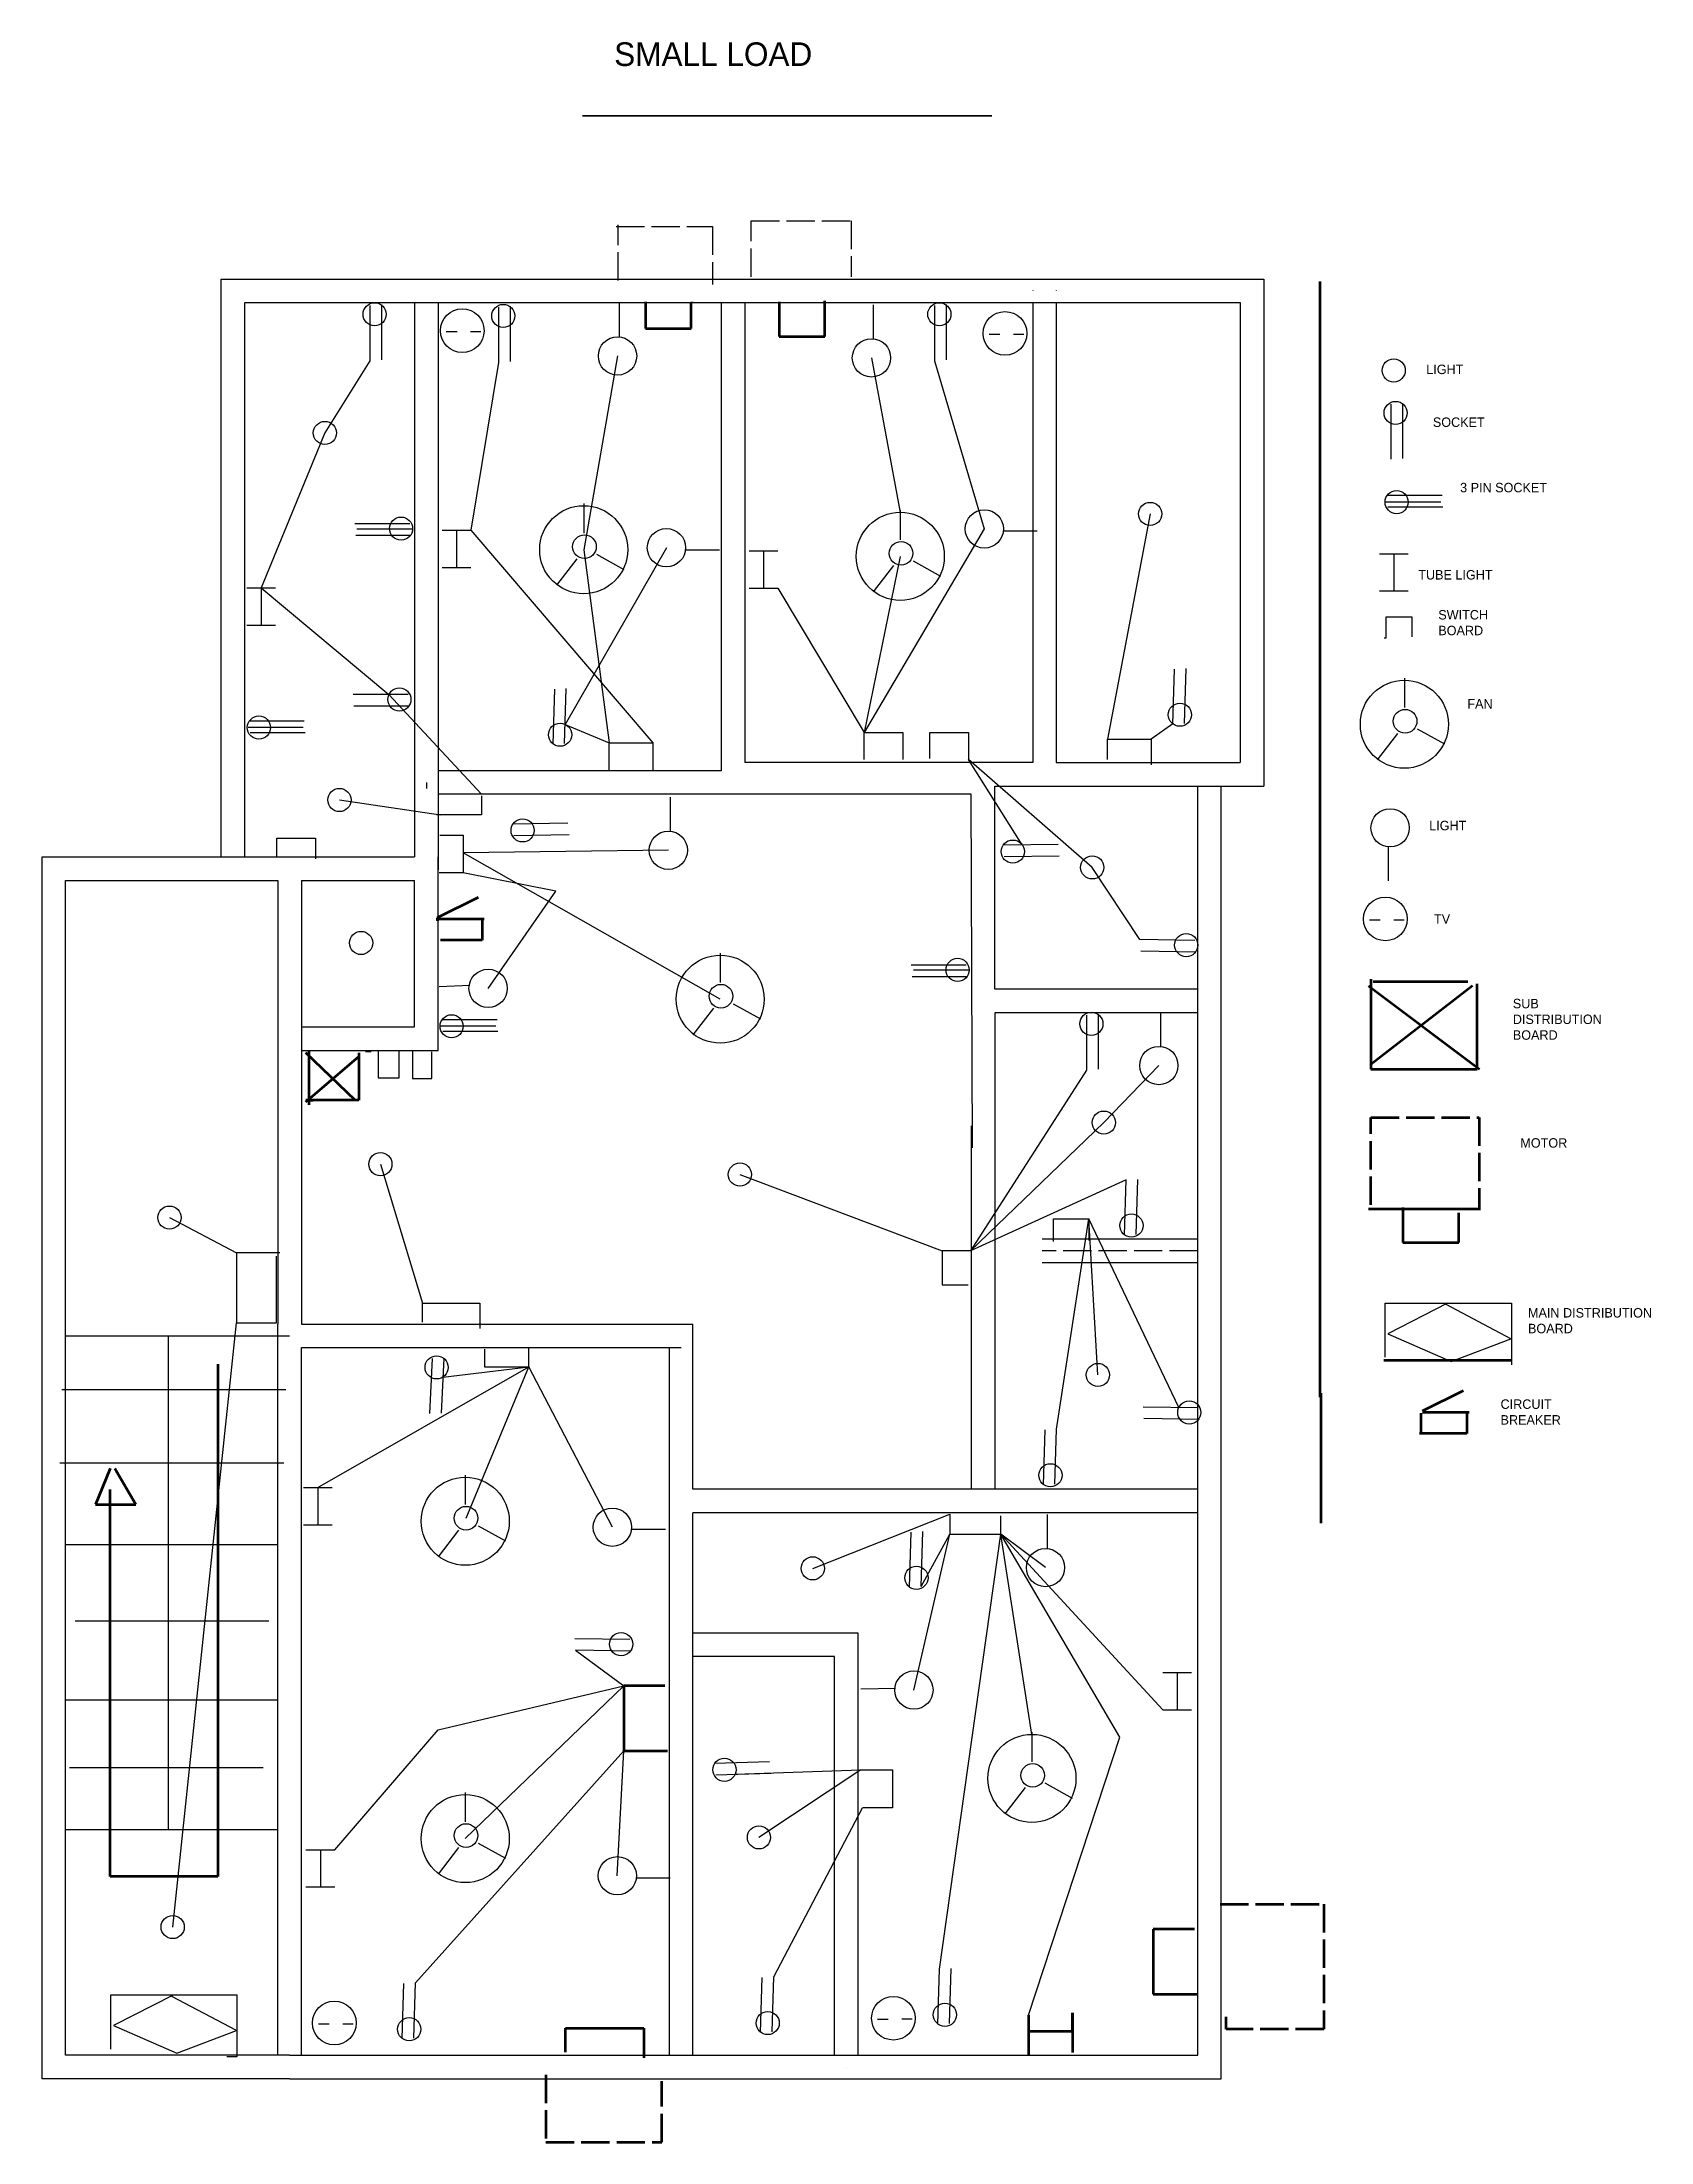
# Model space of a CAD drawing. Header units: feet. Extents: x -3878 to -800, y -591 to 317.
# Drawn here: x -2983 to -2301, y -591 to 299 of the extents above; entities that cross this region are included whole.
import ezdxf

# ---------------------------------------------------------------- set-up
doc = ezdxf.new("R2010")
doc.units = ezdxf.units.FT
doc.header["$MEASUREMENT"] = 0
doc.linetypes.add('ACAD_ISO02W100', pattern=[15, 12, -3])

msp = doc.modelspace()

# ---------------------------------------------------------------- texts
at = {"color": 3, "linetype": 'ByBlock', "lineweight": 35, "insert": (-2740.37, 298.92), "char_height": 10, "width": 247.0793, "attachment_point": 1}
msp.add_mtext('{\\C7;SMALL LOAD}', dxfattribs=at)
at = {"linetype": 'ByBlock', "lineweight": 100, "char_height": 4, "attachment_point": 1}
for s, insert, width in [('LIGHT', (-2396.07, 162.29), 20.5802), ('SOCKET', (-2393.27, 139.9), 26.209), ('3 PIN SOCKET', (-2381.71, 112.18), 38.5427), ('TUBE LIGHT', (-2399.44, 75.21), 38.5427), ('SWITCH BOARD', (-2390.96, 58.26), 30.8341), ('FAN', (-2378.63, 20.52), 45.4804), ('LIGHT', (-2394.82, -31.08), 42.3969), ('SUB DISTRIBUTION BOARD', (-2359.36, -106.56), 40.8552), ('MOTOR', (-2356.18, -165.63), 38.533), ('MAIN DISTRIBUTION BOARD', (-2352.93, -237.65), 53.6539), ('CIRCUIT BREAKER', (-2364.56, -276.37), 34.7483)]:
    msp.add_mtext(s, dxfattribs=dict(at, insert=insert, width=width))
at = {"linetype": 'ACAD_ISO02W100', "lineweight": 100, "insert": (-2392.77, -70.68), "char_height": 4, "width": 38.1448, "attachment_point": 1}
msp.add_mtext('TV', dxfattribs=at)

# ---------------------------------------------------------------- linework, layer by layer
at = {"color": 1, "linetype": 'ByBlock', "lineweight": 35}
msp.add_line((-2753.86, 267.73), (-2580.31, 267.73), dxfattribs=at)
at = {"linetype": 'ACAD_ISO02W100'}
for p, q in [((-2682.33, 199.58), (-2682.33, 223.24)), ((-2682.33, 223.24), (-2639.86, 223.24)), ((-2639.86, 223.24), (-2639.86, 199.58)), ((-2739.5, 220.79), (-2698.66, 220.79)), ((-2738.68, 197.94), (-2738.68, 221.61)), ((-2698.66, 220.79), (-2698.66, 196.31)), ((-2492.97, -213.42), (-2558.97, -213.42))]:
    msp.add_line(p, q, dxfattribs=at)
for p, q in [((-2906.97, -46.42), (-2906.97, 198.58)), ((-2906.97, 198.58), (-2819.97, 198.58)), ((-2819.97, 198.58), (-2689.97, 198.58)), ((-2689.97, 198.58), (-2559.97, 198.58)), ((-2559.97, 198.58), (-2493.97, 198.58)), ((-2493.97, 198.58), (-2464.97, 198.58)), ((-2464.97, 198.58), (-2464.97, 1.58)), ((-2896.97, -46.42), (-2896.97, 188.58)), ((-2896.97, 188.58), (-2819.97, 188.58)), ((-2843.97, 187.32), (-2843.97, 163.98)), ((-2839.06, 187.73), (-2839.06, 164.39)), ((-2824.97, 188.58), (-2824.97, -19.83)), ((-2819.97, 188.58), (-2689.97, 188.58)), ((-2814.97, 188.58), (-2814.97, -19.83)), ((-2784.51, 187.03), (-2784.51, 163.68)), ((-2738.08, 173.8), (-2738.08, 188.44)), ((-2694.97, 188.58), (-2694.97, -9.83)), ((-2689.97, 188.58), (-2559.97, 188.58)), ((-2684.97, 188.58), (-2684.97, -6.42)), ((-2630.42, 173), (-2630.42, 187.64)), ((-2604.56, 187.32), (-2604.56, 163.98)), ((-2599.64, 187.73), (-2599.64, 164.39)), ((-2562.92, 193.77), (-2562.92, 193.58)), ((-2562.92, 188.58), (-2562.92, -6.42)), ((-2559.97, 188.58), (-2493.97, 188.58)), ((-2552.92, 193.77), (-2552.92, 193.58)), ((-2552.92, 188.58), (-2552.92, -6.42)), ((-2493.97, 188.58), (-2474.97, 188.58)), ((-2474.97, 188.58), (-2474.97, 1.58)), ((-2789.43, 186.62), (-2789.43, 163.27)), ((-2811.56, 176.3), (-2806.95, 176.3)), ((-2801.23, 176.36), (-2796.87, 176.36)), ((-2581.45, 175.15), (-2576.84, 175.15)), ((-2571.11, 175.21), (-2566.75, 175.21)), ((-2411.1, 145.5), (-2411.1, 122.16)), ((-2406.18, 145.91), (-2406.18, 122.56)), ((-2412.73, 106.9), (-2389.38, 106.9)), ((-2753.3, 103.41), (-2753.3, 90.9)), ((-2619.06, 100.59), (-2619.06, 88.08)), ((-2413.21, 104.19), (-2389.87, 104.19)), ((-2412.32, 101.98), (-2388.97, 101.98)), ((-2827.04, 94.81), (-2850.39, 94.81)), ((-2826.63, 89.89), (-2849.98, 89.89)), ((-2826.14, 92.6), (-2849.49, 92.6)), ((-2813.37, 92.12), (-2801.2, 92.12)), ((-2807.28, 92.12), (-2807.28, 76.31)), ((-2575.61, 91.8), (-2560.97, 91.8)), ((-2747.84, 81.92), (-2736.28, 75.5)), ((-2710.39, 83.83), (-2695.74, 83.83)), ((-2683.1, 83.3), (-2670.93, 83.3)), ((-2677.01, 83.3), (-2677.01, 67.49)), ((-2415.93, 82.16), (-2403.75, 82.16)), ((-2409.84, 82.16), (-2409.84, 66.35)), ((-2813.37, 76.31), (-2801.2, 76.31)), ((-2756.19, 79.99), (-2764.86, 68.76)), ((-2621.95, 77.17), (-2630.62, 65.94)), ((-2613.6, 79.09), (-2602.04, 72.68)), ((-2896.15, 67.71), (-2883.97, 67.71)), ((-2890.06, 67.71), (-2890.06, 51.9)), ((-2683.1, 67.49), (-2670.93, 67.49)), ((-2415.93, 66.35), (-2403.75, 66.35)), ((-2413.09, 46.49), (-2413.09, 55.41)), ((-2413.09, 55.41), (-2402.13, 55.41)), ((-2402.13, 55.41), (-2402.13, 46.89)), ((-2896.15, 51.9), (-2883.97, 51.9)), ((-2413.9, 46.49), (-2413.09, 46.49)), ((-2503.51, 9.89), (-2502.8, 33.23)), ((-2498.58, 10.15), (-2497.88, 33.49)), ((-2405.35, 29.42), (-2405.35, 16.9)), ((-2827.75, 22.4), (-2851.1, 22.4)), ((-2766.3, 1.4), (-2765.59, 24.73)), ((-2761.37, 1.66), (-2760.67, 25)), ((-2895.11, 11.34), (-2871.77, 11.34)), ((-2827.34, 17.48), (-2850.69, 17.48)), ((-2895.6, 8.63), (-2872.25, 8.63)), ((-2894.7, 6.42), (-2871.36, 6.42)), ((-2742.53, -10.06), (-2742.53, 1.94)), ((-2742.53, 1.94), (-2723.96, 1.94)), ((-2723.96, 1.94), (-2723.96, -10.06)), ((-2634.42, -5.15), (-2634.42, 6.3)), ((-2634.42, 6.3), (-2618.04, 6.3)), ((-2618.04, 6.3), (-2618.04, -5.15)), ((-2606.57, -4.61), (-2606.57, 6.3)), ((-2606.57, 6.3), (-2590.2, 6.3)), ((-2590.2, 6.3), (-2590.2, -5.15)), ((-2531.23, -5.15), (-2531.23, 3.58)), ((-2531.23, 3.58), (-2512.67, 3.58)), ((-2512.67, 3.58), (-2512.67, -7.33)), ((-2474.97, 1.58), (-2474.97, -6.42)), ((-2464.97, 1.58), (-2464.97, -16.42)), ((-2408.24, 5.99), (-2416.91, -5.24)), ((-2399.89, 7.92), (-2388.33, 1.5)), ((-2562.92, -6.42), (-2684.97, -6.42)), ((-2552.92, -6.42), (-2474.97, -6.42)), ((-2824.97, -17.42), (-2824.97, -46.42)), ((-2819.97, -14.83), (-2819.97, -15.42)), ((-2819.97, -15.42), (-2819.97, -16.42)), ((-2819.97, -16.42), (-2819.97, -16.92)), ((-2819.97, -16.92), (-2819.97, -17.42)), ((-2694.97, -9.83), (-2814.97, -9.83)), ((-2814.97, -14.83), (-2814.97, -15.42)), ((-2578.97, -102.42), (-2578.97, -16.42)), ((-2578.97, -16.42), (-2464.97, -16.42)), ((-2492.97, -107.42), (-2492.97, -16.42)), ((-2492.97, -107.42), (-2492.97, -16.42)), ((-2482.97, -107.42), (-2482.97, -16.42)), ((-2896.97, -20.21), (-2896.97, -20.21)), ((-2588.97, -19.83), (-2814.97, -19.83)), ((-2814.97, -19.83), (-2814.97, -29.92)), ((-2796.58, -20.43), (-2796.58, -28.61)), ((-2716.55, -35.77), (-2716.55, -21.12)), ((-2588.4, -169.72), (-2588.97, -19.83)), ((-2814.05, -28.61), (-2815.69, -28.61)), ((-2796.58, -28.61), (-2814.97, -28.61)), ((-2814.84, -51.91), (-2814.84, -28.97)), ((-2783.34, -32.34), (-2760, -31.99)), ((-2883.39, -46.07), (-2883.39, -38.43)), ((-2883.39, -38.43), (-2867.01, -38.43)), ((-2867.01, -38.43), (-2867.01, -47.16)), ((-2814.36, -37.11), (-2804.36, -37.11)), ((-2804.36, -37.11), (-2804.36, -53.1)), ((-2782.86, -37.25), (-2759.51, -36.9)), ((-2575.49, -41.32), (-2552.14, -40.97)), ((-2412.24, -41.89), (-2412.24, -56.53)), ((-2982.97, -133.42), (-2982.97, -46.42)), ((-2982.97, -46.42), (-2901.97, -46.42)), ((-2901.97, -46.42), (-2877.97, -46.42)), ((-2901.97, -46.42), (-2872.97, -46.42)), ((-2896.56, -46.42), (-2878.94, -46.42)), ((-2872.97, -46.42), (-2824.97, -46.42)), ((-2814.97, -128.42), (-2814.97, -46.42)), ((-2804.36, -53.1), (-2814.55, -53.1)), ((-2575, -46.23), (-2551.66, -45.88)), ((-2972.97, -133.42), (-2972.97, -56.42)), ((-2972.97, -56.42), (-2901.97, -56.42)), ((-2901.97, -56.42), (-2882.97, -56.42)), ((-2882.97, -56.42), (-2882.97, -123.42)), ((-2872.97, -56.42), (-2872.97, -123.42)), ((-2872.97, -56.42), (-2824.97, -56.42)), ((-2824.97, -118.42), (-2824.97, -56.42)), ((-2420.15, -73.06), (-2415.54, -73.06)), ((-2409.82, -73), (-2405.46, -73)), ((-2695.42, -87.15), (-2695.42, -99.66)), ((-2494.13, -81.77), (-2517.47, -81.44)), ((-2493.79, -86.7), (-2517.13, -86.37)), ((-2591.08, -92.25), (-2614.43, -92.25)), ((-2590.67, -97.16), (-2614.02, -97.16)), ((-2590.19, -94.46), (-2613.53, -94.46)), ((-2801.57, -100.84), (-2814.55, -101.44)), ((-2492.97, -102.42), (-2578.97, -102.42)), ((-2813.4, -115.33), (-2790.05, -115.33)), ((-2698.31, -110.57), (-2706.98, -121.8)), ((-2689.96, -108.65), (-2678.4, -115.06)), ((-2492.97, -112.42), (-2578.97, -112.42)), ((-2578.97, -112.42), (-2578.97, -314.42)), ((-2540.1, -113.46), (-2540.1, -136.81)), ((-2535.18, -113.05), (-2535.18, -136.4)), ((-2508.57, -127), (-2508.57, -112.36)), ((-2492.97, -213.42), (-2492.97, -107.42)), ((-2482.97, -213.42), (-2482.97, -107.42)), ((-2882.97, -123.42), (-2882.97, -244.42)), ((-2872.97, -118.42), (-2824.97, -118.42)), ((-2872.97, -123.42), (-2872.97, -244.42)), ((-2813.88, -118.04), (-2790.54, -118.04)), ((-2812.99, -120.25), (-2789.64, -120.25)), ((-2982.97, -249.42), (-2982.97, -133.42)), ((-2982.97, -249.42), (-2982.97, -133.42)), ((-2982.97, -249.42), (-2982.97, -133.42)), ((-2972.97, -249.42), (-2972.97, -133.42)), ((-2872.97, -128.42), (-2814.97, -128.42)), ((-2843.34, -129.04), (-2845.76, -129.04)), ((-2840.37, -128.77), (-2840.37, -140.07)), ((-2831.48, -140.07), (-2831.48, -128.5)), ((-2825.83, -128.77), (-2825.83, -140.34)), ((-2817.75, -140.34), (-2817.75, -129.04)), ((-2840.37, -140.07), (-2831.48, -140.07)), ((-2825.83, -140.34), (-2817.75, -140.34)), ((-2588.97, -160.42), (-2588.97, -314.42)), ((-2524.05, -206.67), (-2523.35, -183.34)), ((-2519.12, -206.41), (-2518.42, -183.08)), ((-2554.13, -209.48), (-2554.13, -199.85)), ((-2554.13, -199.85), (-2539.19, -199.85)), ((-2539.19, -199.85), (-2539.19, -209)), ((-2589.3, -213.33), (-2601.34, -213.33)), ((-2601.34, -213.33), (-2601.34, -227.77)), ((-2492.97, -208.42), (-2558.97, -208.42)), ((-2492.97, -319.42), (-2492.97, -213.42)), ((-2482.97, -319.42), (-2482.97, -213.42)), ((-2882.11, -214.25), (-2900.46, -214.25)), ((-2900.46, -214.25), (-2900.46, -243.88)), ((-2883.52, -243.88), (-2883.52, -215.66)), ((-2492.97, -218.42), (-2558.97, -218.42)), ((-2601.34, -227.77), (-2590.26, -227.77)), ((-2821.62, -243.67), (-2821.62, -235.6)), ((-2821.62, -235.6), (-2797.38, -235.6)), ((-2797.38, -235.6), (-2797.38, -246.36)), ((-2413.5, -258.5), (-2413.5, -235.58)), ((-2413.5, -235.58), (-2359.98, -235.58)), ((-2387.08, -235.62), (-2412.31, -248.5)), ((-2360.23, -250.64), (-2387.61, -236.16)), ((-2359.98, -235.58), (-2359.98, -261.77)), ((-2900.46, -243.88), (-2883.52, -243.88)), ((-2882.97, -554.42), (-2882.97, -244.42)), ((-2872.97, -244.42), (-2706.97, -244.42)), ((-2706.97, -314.42), (-2706.97, -244.42)), ((-2412.31, -248.5), (-2385.46, -260.3)), ((-2982.97, -564.42), (-2982.97, -249.42)), ((-2972.97, -554.42), (-2972.97, -249.42)), ((-2972.97, -249.42), (-2877.97, -249.42)), ((-2972.97, -249.42), (-2890.76, -249.42)), ((-2972.97, -249.42), (-2890.76, -249.42)), ((-2929.47, -249.42), (-2929.47, -458.7)), ((-2872.97, -554.42), (-2872.97, -254.42)), ((-2872.97, -254.42), (-2711.97, -254.42)), ((-2795.36, -255.11), (-2795.36, -262.51)), ((-2776.5, -262.51), (-2776.5, -254.44)), ((-2716.97, -554.42), (-2716.97, -254.42)), ((-2716.97, -554.42), (-2716.97, -254.42)), ((-2716.97, -554.42), (-2716.97, -254.42)), ((-2385.46, -260.3), (-2360.23, -250.64)), ((-2817.54, -259), (-2818.67, -282.32)), ((-2812.6, -258.83), (-2813.74, -282.15)), ((-2795.36, -262.51), (-2776.5, -262.51)), ((-2974.58, -272.13), (-2879.58, -272.13)), ((-2492.81, -279.92), (-2516.15, -279.59)), ((-2492.47, -284.84), (-2515.81, -284.51)), ((-2558.41, -312.54), (-2557.7, -289.21)), ((-2553.48, -312.28), (-2552.78, -288.95)), ((-2975.4, -303.23), (-2880.4, -303.23)), ((-2803.51, -308.44), (-2803.51, -320.96)), ((-2872.11, -313.7), (-2859.94, -313.7)), ((-2866.03, -313.7), (-2866.03, -329.51)), ((-2492.97, -314.42), (-2706.97, -314.42)), ((-2492.97, -554.42), (-2492.97, -319.42)), ((-2482.97, -564.42), (-2482.97, -319.42)), ((-2716.97, -554.42), (-2716.97, -324.76)), ((-2706.97, -554.42), (-2706.97, -324.42)), ((-2492.97, -324.42), (-2706.97, -324.42)), ((-2598.04, -325.02), (-2598.04, -333.49)), ((-2576.46, -333.49), (-2576.46, -325.79)), ((-2556.63, -339.83), (-2556.63, -325.19)), ((-2972.97, -337.91), (-2882.97, -337.91)), ((-2872.11, -329.51), (-2859.94, -329.51)), ((-2806.4, -331.86), (-2815.07, -343.09)), ((-2798.05, -329.94), (-2786.49, -336.36)), ((-2733.31, -331.41), (-2718.67, -331.41)), ((-2615.21, -355.98), (-2614.5, -332.64)), ((-2610.28, -355.72), (-2609.57, -332.38)), ((-2598.04, -333.49), (-2576.46, -333.49)), ((-2968.97, -370.2), (-2886.76, -370.2)), ((-2733.72, -378.13), (-2757.07, -377.8)), ((-2733.39, -383.05), (-2756.73, -382.72)), ((-2636.97, -375.42), (-2706.97, -375.42)), ((-2636.97, -554.42), (-2636.97, -375.42)), ((-2646.97, -385.42), (-2706.97, -385.42)), ((-2646.97, -554.42), (-2646.97, -385.42)), ((-2621.14, -398.87), (-2635.78, -399.16)), ((-2507.81, -392.08), (-2495.64, -392.08)), ((-2501.72, -392.08), (-2501.72, -407.9)), ((-2972.97, -403.69), (-2882.97, -403.69)), ((-2507.81, -407.9), (-2495.64, -407.9)), ((-2563.25, -417.45), (-2563.25, -429.97)), ((-2971.37, -432.39), (-2889.15, -432.39)), ((-2697.81, -430.63), (-2674.48, -429.88)), ((-2697.24, -435.53), (-2673.91, -434.78)), ((-2635.77, -433.4), (-2622.3, -433.4)), ((-2622.3, -433.4), (-2622.3, -449.55)), ((-2803.51, -442.97), (-2803.51, -455.48)), ((-2566.14, -440.88), (-2574.81, -452.11)), ((-2557.79, -438.95), (-2546.23, -445.37)), ((-2622.3, -449.55), (-2635.1, -449.55)), ((-2972.97, -458.7), (-2882.97, -458.7)), ((-2871.04, -467.25), (-2858.87, -467.25)), ((-2864.95, -467.25), (-2864.95, -483.06)), ((-2806.4, -466.39), (-2815.07, -477.62)), ((-2798.05, -464.46), (-2786.49, -470.88)), ((-2731.22, -479.18), (-2716.58, -479.18)), ((-2871.04, -483.06), (-2858.87, -483.06)), ((-2830.28, -547.35), (-2829.57, -524.02)), ((-2825.35, -547.09), (-2824.64, -523.76)), ((-2678.27, -544.73), (-2677.57, -521.4)), ((-2673.34, -544.47), (-2672.64, -521.14)), ((-2603.15, -541.24), (-2602.44, -517.91)), ((-2598.22, -540.98), (-2597.51, -517.65)), ((-2953.82, -551.76), (-2953.82, -528.84)), ((-2953.82, -528.84), (-2900.3, -528.84)), ((-2927.4, -528.88), (-2952.64, -541.76)), ((-2900.55, -543.91), (-2927.94, -529.42)), ((-2900.3, -528.84), (-2900.3, -555.04)), ((-2952.64, -541.76), (-2925.79, -553.56)), ((-2865.76, -541.08), (-2861.15, -541.08)), ((-2855.43, -541.02), (-2851.07, -541.02)), ((-2628.75, -539.09), (-2624.14, -539.09)), ((-2618.41, -539.02), (-2614.05, -539.02)), ((-2925.79, -553.56), (-2900.55, -543.91)), ((-2877.97, -554.42), (-2972.97, -554.42)), ((-2900.3, -555.04), (-2904.67, -555.04)), ((-2877.97, -554.42), (-2711.97, -554.42)), ((-2877.97, -554.42), (-2711.97, -554.42)), ((-2877.97, -554.42), (-2711.97, -554.42)), ((-2877.97, -554.42), (-2711.97, -554.42)), ((-2711.97, -554.42), (-2641.97, -554.42)), ((-2711.97, -554.42), (-2641.97, -554.42)), ((-2711.97, -554.42), (-2641.97, -554.42)), ((-2711.97, -554.42), (-2641.97, -554.42)), ((-2711.97, -554.42), (-2641.97, -554.42)), ((-2641.97, -554.42), (-2492.97, -554.42)), ((-2641.97, -559.42), (-2641.97, -559.42)), ((-2877.97, -564.42), (-2982.97, -564.42)), ((-2877.97, -564.42), (-2711.97, -564.42)), ((-2711.97, -564.42), (-2641.97, -564.42)), ((-2641.97, -564.42), (-2482.97, -564.42))]:
    msp.add_line(p, q)
at = {"linetype": 'ByBlock', "lineweight": 100}
for p, q in [((-2441.15, 197.54), (-2441.15, -275.41)), ((-2727.1, 188.87), (-2727.1, 177.55)), ((-2707.74, 177.55), (-2707.74, 188.4)), ((-2707.74, 188.4), (-2707.27, 188.4)), ((-2707.27, 188.4), (-2707.27, 188.87)), ((-2670.45, 188.87), (-2670.45, 174.24)), ((-2651.09, 187.92), (-2651.09, 189.34)), ((-2651.09, 174.24), (-2651.09, 187.92)), ((-2727.1, 177.55), (-2707.74, 177.55)), ((-2670.45, 174.24), (-2651.09, 174.24)), ((-2815.22, -72.14), (-2797.83, -63.46)), ((-2814.55, -72.81), (-2815.88, -72.81)), ((-2815.88, -72.81), (-2815.22, -72.81)), ((-2795.49, -72.81), (-2815.22, -72.81)), ((-2815.22, -72.81), (-2815.22, -73.48)), ((-2796.37, -72.82), (-2796.37, -81.65)), ((-2813.38, -81.65), (-2814.06, -81.65)), ((-2796.37, -81.65), (-2813.38, -81.65)), ((-2420.57, -101.11), (-2373.53, -136.36)), ((-2419.59, -98.17), (-2419.59, -136.36)), ((-2376.47, -101.11), (-2419.59, -134.4)), ((-2418.61, -99.15), (-2378.43, -99.15)), ((-2374.51, -136.36), (-2374.51, -100.13)), ((-2419.59, -136.36), (-2374.51, -136.36)), ((-2420.54, -195.63), (-2373.97, -195.63)), ((-2406.04, -195.07), (-2406.04, -209.79)), ((-2382.24, -209.79), (-2382.24, -197.34)), ((-2406.04, -209.79), (-2382.24, -209.79)), ((-2908.38, -261.39), (-2908.38, -478.55)), ((-2414.02, -259.8), (-2359.94, -259.8)), ((-2440.81, -273.66), (-2440.81, -328.77)), ((-2397.66, -281.25), (-2380.28, -272.56)), ((-2398.34, -282.22), (-2398.34, -290.47)), ((-2377.93, -281.91), (-2397.66, -281.91)), ((-2378.82, -281.92), (-2378.82, -290.75)), ((-2395.39, -290.77), (-2398.93, -290.77)), ((-2378.82, -290.75), (-2395.83, -290.75)), ((-2954.01, -305.71), (-2960.34, -320.9)), ((-2943.24, -320.9), (-2952.11, -305.71)), ((-2954.01, -478.55), (-2954.01, -314.57)), ((-2960.34, -320.9), (-2943.24, -320.9)), ((-2718.88, -397.85), (-2736.32, -397.85)), ((-2736.32, -397.85), (-2736.32, -425.4)), ((-2736.32, -425.4), (-2717.75, -425.4)), ((-2908.38, -478.55), (-2954.01, -478.55)), ((-2494.33, -500.91), (-2511.78, -500.91)), ((-2511.78, -500.91), (-2511.78, -528.47)), ((-2511.78, -528.47), (-2493.21, -528.47)), ((-2761, -553.15), (-2761, -542.86)), ((-2761, -542.86), (-2727.8, -542.86)), ((-2727.8, -542.86), (-2727.8, -555.44)), ((-2564.68, -537.46), (-2564.68, -554.33)), ((-2546.11, -544.21), (-2546.11, -536.34)), ((-2546.11, -536.34), (-2546.11, -553.21)), ((-2564.12, -544.21), (-2546.11, -544.21))]:
    msp.add_line(p, q, dxfattribs=at)
at = {"color": 1, "linetype": 'ByBlock', "lineweight": 25}
for p, q in [((-2843.97, 163.98), (-2863.04, 133.33)), ((-2789.43, 163.27), (-2801.2, 92.12)), ((-2738.95, 165.97), (-2753.3, 83.85)), ((-2631.29, 165.17), (-2619.06, 99.68)), ((-2604.56, 163.98), (-2583.44, 92.66)), ((-2863.04, 133.33), (-2890.06, 67.71)), ((-2513.13, 99.01), (-2531.23, 3.58)), ((-2801.2, 92.12), (-2723.96, 1.94)), ((-2583.44, 92.66), (-2634.42, 6.3)), ((-2718.21, 84.7), (-2761.12, 9.81)), ((-2753.3, 83.85), (-2742.53, 1.94)), ((-2619.06, 81.03), (-2634.42, 6.3)), ((-2890.06, 67.71), (-2835.91, 22.4)), ((-2670.93, 67.49), (-2634.42, 6.3)), ((-2835.91, 22.4), (-2796.58, -19.83)), ((-2761.12, 9.81), (-2742.53, 1.94)), ((-2503.51, 10), (-2512.67, 3.58)), ((-2567.4, -41.2), (-2590.2, -5.15)), ((-2537.7, -50.84), (-2590.2, -5.15)), ((-2856.85, -22.26), (-2814.05, -28.61)), ((-2717.41, -43.59), (-2804.36, -44.61)), ((-2695.42, -106.71), (-2804.36, -44.61)), ((-2765.08, -60.88), (-2804.36, -53.1)), ((-2517.47, -81.44), (-2537.7, -50.84)), ((-2793.81, -102.11), (-2765.08, -60.88)), ((-2540.1, -136.81), (-2589.3, -213.33)), ((-2509.44, -134.83), (-2532.77, -159.02)), ((-2532.77, -159.02), (-2589.3, -213.33)), ((-2839.49, -176.64), (-2821.62, -235.6)), ((-2687.08, -181.05), (-2601.34, -213.33)), ((-2523.35, -183.34), (-2589.3, -213.33)), ((-2928.92, -199.29), (-2900.46, -214.25)), ((-2552.78, -288.95), (-2539.19, -199.85)), ((-2535.29, -266), (-2539.19, -199.85)), ((-2500.97, -279.8), (-2539.19, -199.85)), ((-2927.57, -500.04), (-2900.46, -243.88)), ((-2866.03, -313.7), (-2776.5, -262.51)), ((-2813, -266.91), (-2776.5, -262.51)), ((-2803.19, -326.73), (-2776.5, -262.51)), ((-2741.14, -330.54), (-2776.5, -262.51)), ((-2656.17, -347.98), (-2598.04, -325.02)), ((-2613.3, -399.58), (-2598.04, -333.49)), ((-2610.28, -355.72), (-2598.04, -333.49)), ((-2602.44, -517.91), (-2576.46, -333.49)), ((-2526.01, -419.59), (-2576.46, -333.49)), ((-2563.25, -418.36), (-2576.46, -333.49)), ((-2557.5, -347.65), (-2576.46, -333.49)), ((-2507.81, -407.9), (-2576.46, -333.49)), ((-2756.73, -382.72), (-2736.32, -397.85)), ((-2814.99, -416.4), (-2736.32, -397.85)), ((-2803.51, -462.53), (-2736.32, -397.85)), ((-2858.87, -467.25), (-2814.99, -416.4)), ((-2824.64, -523.76), (-2736.32, -425.4)), ((-2739.04, -478.31), (-2736.32, -425.4)), ((-2564.68, -537.46), (-2526.01, -419.59)), ((-2689.09, -435.27), (-2635.77, -433.4)), ((-2635.77, -433.4), (-2679, -462.03)), ((-2672.64, -521.14), (-2635.1, -449.55))]:
    msp.add_line(p, q, dxfattribs=at)
at = {"lineweight": 100}
for p, q in [((-2850.23, -149.48), (-2871.12, -129.38)), ((-2871.12, -150.25), (-2848.69, -130.93)), ((-2869.85, -128.36), (-2869.85, -151.42)), ((-2848.69, -129.38), (-2848.69, -149.48)), ((-2848.69, -149.48), (-2871.12, -149.48)), ((-2871.12, -149.48), (-2868.03, -149.48))]:
    msp.add_line(p, q, dxfattribs=at)
at = {"linetype": 'ACAD_ISO02W100', "lineweight": 100}
for p, q in [((-2419.59, -193.85), (-2419.59, -156.86)), ((-2419.59, -156.86), (-2373.59, -156.86)), ((-2373.59, -156.86), (-2373.59, -196.09)), ((-2483.42, -490.35), (-2439.44, -490.35)), ((-2439.44, -490.35), (-2439.44, -543.34)), ((-2480.84, -543.34), (-2480.84, -538.17)), ((-2479.54, -543.34), (-2480.84, -543.34)), ((-2439.44, -543.34), (-2479.54, -543.34)), ((-2769.31, -562.73), (-2769.31, -591.17)), ((-2720.15, -591.17), (-2720.15, -565.32)), ((-2769.31, -591.17), (-2720.15, -591.17))]:
    msp.add_line(p, q, dxfattribs=at)
for centre, radius in [((-2841.93, 183.64), 4.91), ((-2787.39, 182.93), 4.91), ((-2602.51, 183.64), 4.91), ((-2804.8, 176.68), 9.26), ((-2574.68, 175.54), 9.26), ((-2738.95, 165.97), 8.12), ((-2631.29, 165.17), 8.12), ((-2409.87, 159.83), 4.91), ((-2409.05, 141.81), 4.91), ((-2863.04, 133.33), 4.91), ((-2408.63, 104.02), 4.91), ((-2753.3, 83.85), 18.66), ((-2619.06, 81.03), 18.66), ((-2583.44, 92.66), 8.12), ((-2513.13, 99.01), 4.91), ((-2830.73, 92.77), 4.91), ((-2752.98, 85.12), 5.01), ((-2718.21, 84.7), 8.12), ((-2618.74, 82.3), 5.01), ((-2405.35, 9.85), 18.66), ((-2831.44, 20.35), 4.91), ((-2500.51, 13.9), 4.91), ((-2891.01, 8.46), 4.91), ((-2763.3, 5.41), 4.91), ((-2405.03, 11.13), 5.01), ((-2856.85, -22.26), 4.91), ((-2411.37, -34.06), 8.12), ((-2779.2, -35.15), 4.91), ((-2717.41, -43.59), 8.12), ((-2571.35, -44.13), 4.91), ((-2537.7, -50.84), 4.91), ((-2413.39, -72.68), 9.26), ((-2847.67, -82.88), 4.91), ((-2497.84, -83.77), 4.91), ((-2695.42, -106.71), 18.66), ((-2793.81, -102.11), 8.12), ((-2594.77, -94.29), 4.91), ((-2695.1, -105.44), 5.01), ((-2809.3, -118.2), 4.91), ((-2538.06, -117.15), 4.91), ((-2509.44, -134.83), 8.12), ((-2532.77, -159.02), 4.91), ((-2839.49, -176.64), 4.91), ((-2687.08, -181.05), 4.91), ((-2928.92, -199.29), 4.91), ((-2521.06, -202.67), 4.91), ((-2815.67, -262.78), 4.91), ((-2535.29, -266), 4.91), ((-2496.53, -281.91), 4.91), ((-2803.51, -328.01), 18.66), ((-2555.41, -308.53), 4.91), ((-2803.19, -326.73), 5.01), ((-2741.14, -330.54), 8.12), ((-2656.17, -347.98), 4.91), ((-2612.21, -351.97), 4.91), ((-2557.5, -347.65), 8.12), ((-2737.44, -380.12), 4.91), ((-2613.3, -399.58), 8.12), ((-2563.25, -437.02), 18.66), ((-2693.62, -433.37), 4.91), ((-2562.93, -435.74), 5.01), ((-2803.51, -462.53), 18.66), ((-2803.19, -461.25), 5.01), ((-2679, -462.03), 4.91), ((-2739.04, -478.31), 8.12), ((-2927.57, -500.04), 4.91), ((-2859, -540.7), 9.26), ((-2621.98, -538.7), 9.26), ((-2600.15, -537.24), 4.91), ((-2827.28, -543.35), 4.91), ((-2675.28, -540.73), 4.91)]:
    msp.add_circle(centre, radius)

msp.set_redraw_order([(e.dxf.handle, doc.entitydb.next_handle()) for e in msp.query("TEXT MTEXT ATTDEF DIMENSION ARC_DIMENSION")])  # texts and dimensions are drawn at this point

doc.saveas('drawing.dxf')
